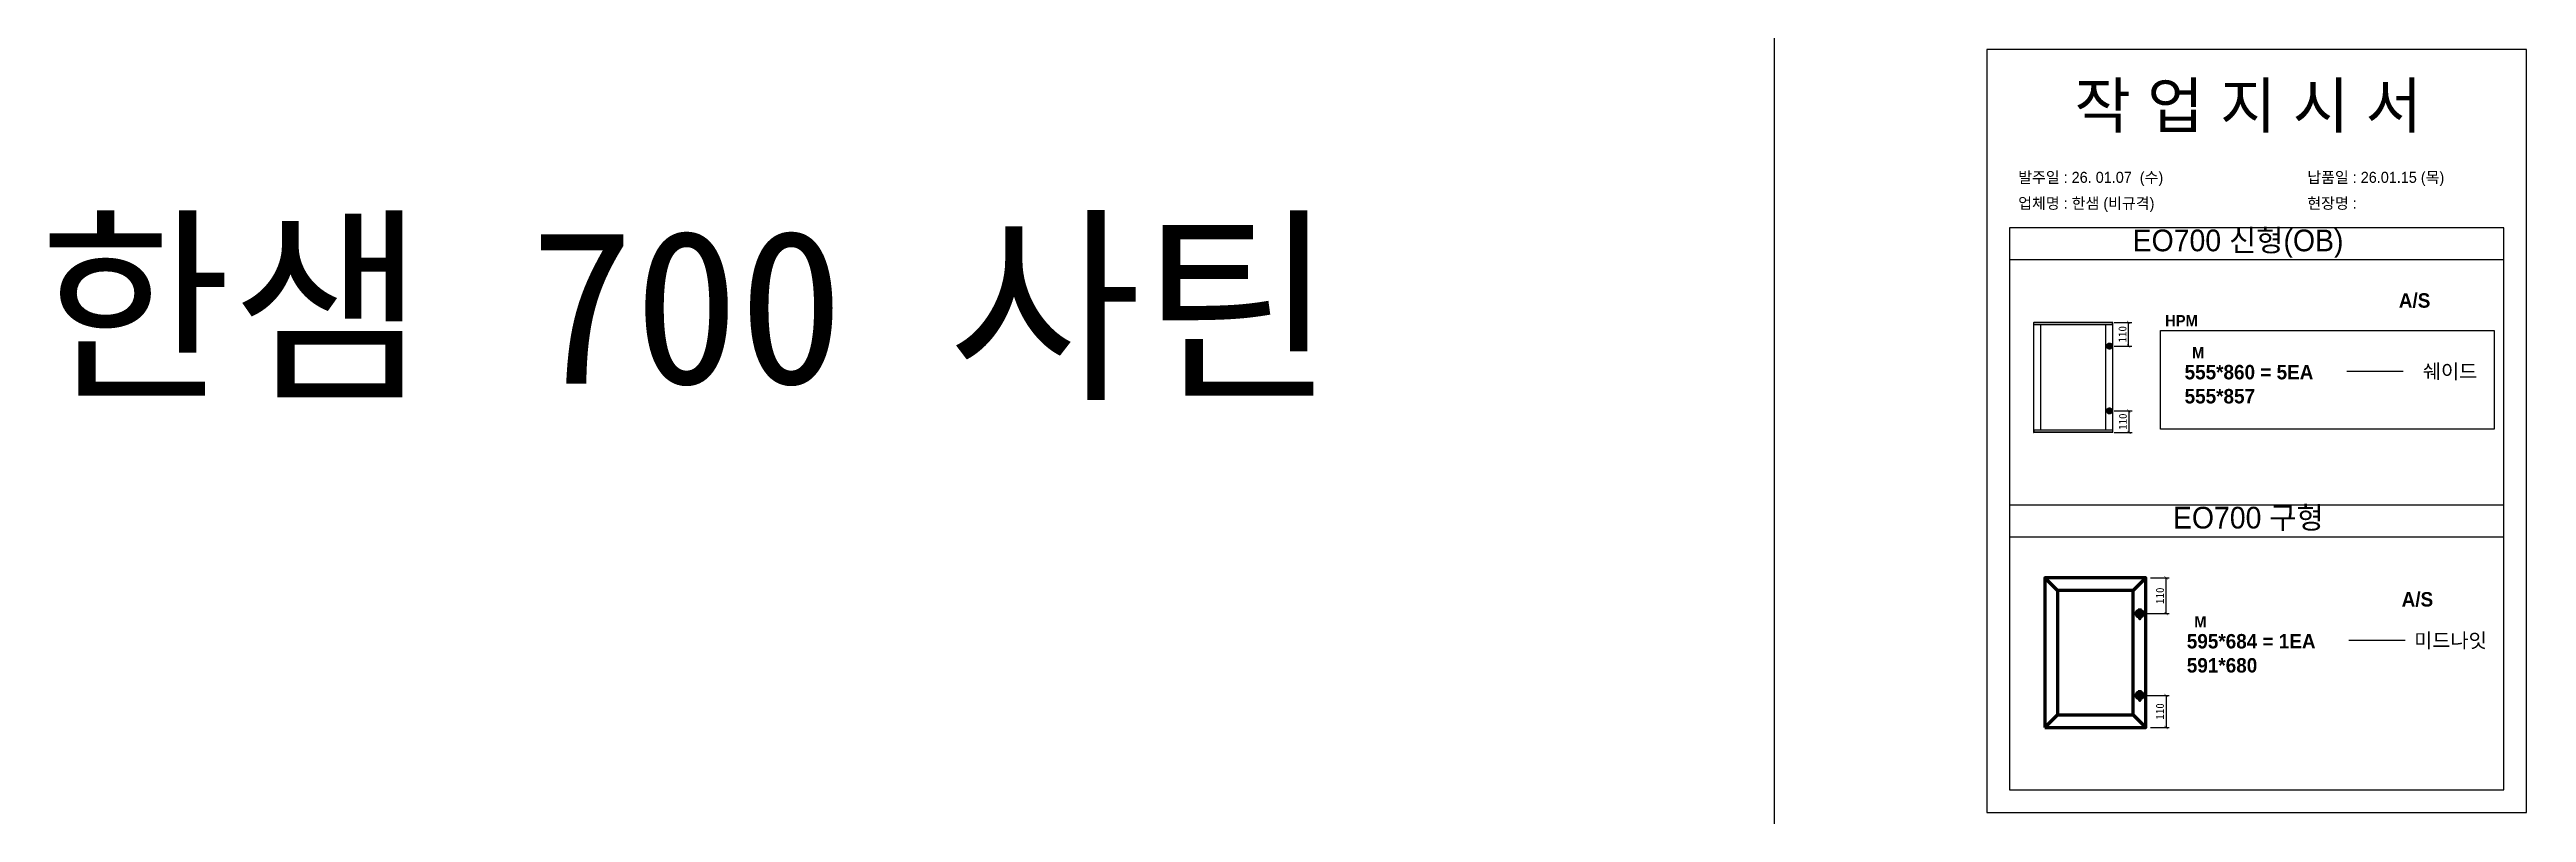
# Model space of a CAD drawing. Header units: millimetres. Extents: x -44117 to 256353, y -2095463 to 65325.
# Drawn here: x 104930 to 112641, y -613899 to -611523 of the extents above; entities that cross this region are included whole.
import ezdxf

# ---------------------------------------------------------------- set-up
doc = ezdxf.new("R2010")
doc.units = ezdxf.units.MM
doc.header["$LTSCALE"] = 10
doc.layers.add('Layer1', color=7, linetype='Continuous', lineweight=70)
doc.styles.add('MtX_Gulim', font='')
doc.styles.get('MtX_Gulim').set_extended_font_data('Gulim', bold=True)
doc.dimstyles.new('ISO-25', dxfattribs={"dimtxt": 2.5, "dimasz": 2.5, "dimexe": 1, "dimexo": 1, "dimtad": 1, "dimtxsty": 'Standard', "dimblk": 'ARCHTICK', "dimcen": 2.5, "dimadec": 0, "dimazin": 0, "dimtfac": 1, "dimtmove": 0, "dimatfit": 3, "dimfxl": 0, "dimarcsym": 0})

msp = doc.modelspace()

# ---------------------------------------------------------------- texts
at = {"linetype": 'Continuous', "style": 'MtX_Gulim'}
for s, height, p in [('HPM', 35.049344, (111516.22396, -612384.48354)), ('M', 35.04934, (111600.12064, -612484.20293)), ('M', 35.04934, (111607.01937, -613322.28381))]:
    msp.add_text(s, height=height, dxfattribs=at).set_placement(p)
at = {"attachment_point": 1}
for s, width, gutter_width, heights, insert, char_height in [('{\\fGulim|b0|i0|c129|p50;작 업 지 시 서}', 3307.3198183, 12.5, [-155.84554], (111234.08196, -611626.71047), 140), ('\\pt11;{\\fGulim|b0|i0|c129|p50;발주일 : 26. 01.07  (수)}', 3307.3198183, 12.5, [34.50412], (111058.87261, -611903.43089), 34.3), ('{\\fGulim|b0|i0|c129|p50;납품일 : 26.01.15 (목)}', 3307.3198183, 12.5, [35.09023], (111958.85059, -611903.43089), 34.3), ('{\\fGulim|b0|i0|c129|p50;업체명 : 한샘 (비규격)}', 3307.3198183, 12.5, [36.11279], (111058.87261, -611984.08707), 34.3), ('{\\fGulim|b0|i0|c129|p50;현장명 : }', 3307.3198183, 12.5, [-38.2735], (111958.85059, -611984.08707), 34.3), ('{\\f굴림|b0|i0|c129|p50;한샘} 700 {\\f굴림|b0|i0|c129|p50;사틴}', 5072.1082947, 2395.6482, [-533.35869], (104895.62473, -612083.92872), 479.1296392), ('{\\fGulim|b0|i0|c129|p50;EO700 신형(OB)}', 1597.0710432, 6.03612, [-85.06834], (111415.25772, -612083.24639), 67.6045736), ('{\\f굴림|b1|i0|c129|p50;555*860 = 5EA^J\\C1;555*857}', 13607.1496112, 175, [-121.25], (111576.89348, -612504.73048), 45), ('{\\f굴림|b1|i0|c129|p50;쉐이드}', 13607.1496112, 175, [-50], (112318.55625, -612502.41072), 45), ('{\\fGulim|b0|i0|c129|p50;EO700 구형}', 1597.0710432, 6.03612, [-75.43626], (111540.76657, -612946.64712), 67.6045736), ('{\\f굴림|b1|i0|c129|p50;595*684 = 1EA^J\\C1;591*680}', 13607.1496112, 175, [-121.36905], (111583.79221, -613342.81136), 45), ('{\\f굴림|b1|i0|c129|p50;미드나잇}', 13607.1496112, 175, [-50.17857], (112291.71498, -613340.4916), 45)]:
    msp.add_mtext_dynamic_manual_height_columns(s, width=width, gutter_width=gutter_width, heights=heights, dxfattribs=dict(at, insert=insert, char_height=char_height))
at = {"color": 1, "char_height": 45, "attachment_point": 1}
for insert in [(112243.89939, -612281.53675), (112252.7206, -613212.24035)]:
    msp.add_mtext_dynamic_manual_height_columns('{\\f굴림|b1|i0|c129|p50;A/S}', width=13607.1496112, gutter_width=175, heights=[-54.34524], dxfattribs=dict(at, insert=insert))

# ---------------------------------------------------------------- blocks, each defined once
blk = doc.blocks.new('_ArchTick')
at = {"color": 0, "linetype": 'ByBlock', "const_width": 0.15}
blk.add_lwpolyline([(-0.5, -0.5), (0.5, 0.5)], dxfattribs=at)
blk = doc.blocks.new('*D4389')
at = {"color": 0, "lineweight": -2}
for p, q in [((111357.8, -612372.5), (111412.4, -612372.5)), ((111402.4, -612446.1), (111402.4, -612372.5)), ((111357.8, -612446.1), (111412.4, -612446.1))]:
    blk.add_line(p, q, dxfattribs=at)
at = {"layer": 'Defpoints', "color": 0}
for p in [(111342.8, -612372.5), (111402.4, -612372.5), (111342.8, -612446.1)]:
    blk.add_point(p, dxfattribs=at)
at = {"color": 0, "lineweight": -2, "xscale": 10, "yscale": 10, "zscale": 10}
for p, rotation in [((111402.4, -612372.5), 90), ((111402.4, -612446.1), 270)]:
    blk.add_blockref('_ArchTick', p, dxfattribs=dict(at, rotation=rotation))
at = {"color": 0, "insert": (111383.6, -612409.3), "char_height": 25, "attachment_point": 5, "rotation": 90}
blk.add_mtext('110', dxfattribs=at)
blk = doc.blocks.new('*D4390')
at = {"color": 0, "lineweight": -2}
for p, q in [((111357.8, -612648), (111413.3, -612648)), ((111403.3, -612648), (111403.3, -612714.9)), ((111357.8, -612714.9), (111413.3, -612714.9))]:
    blk.add_line(p, q, dxfattribs=at)
at = {"layer": 'Defpoints', "color": 0}
for p in [(111342.8, -612648), (111342.8, -612714.9), (111403.3, -612714.9)]:
    blk.add_point(p, dxfattribs=at)
at = {"color": 0, "lineweight": -2, "xscale": 10, "yscale": 10, "zscale": 10}
for p, rotation in [((111403.3, -612648), 90), ((111403.3, -612714.9), 270)]:
    blk.add_blockref('_ArchTick', p, dxfattribs=dict(at, rotation=rotation))
at = {"color": 0, "insert": (111384.6, -612681.5), "char_height": 25, "attachment_point": 5, "rotation": 90}
blk.add_mtext('110', dxfattribs=at)
blk = doc.blocks.new('*D4391')
at = {"color": 0, "lineweight": -2}
for p, q in [((111470.9, -613167.8), (111529.1, -613167.8)), ((111519.1, -613279.1), (111519.1, -613167.8)), ((111452.2, -613279.1), (111529.1, -613279.1))]:
    blk.add_line(p, q, dxfattribs=at)
at = {"layer": 'Defpoints', "color": 0}
for p in [(111455.9, -613167.8), (111519.1, -613167.8), (111437.2, -613279.1)]:
    blk.add_point(p, dxfattribs=at)
at = {"color": 0, "lineweight": -2, "xscale": 10, "yscale": 10, "zscale": 10}
for p, rotation in [((111519.1, -613167.8), 90), ((111519.1, -613279.1), 270)]:
    blk.add_blockref('_ArchTick', p, dxfattribs=dict(at, rotation=rotation))
at = {"color": 0, "insert": (111500.3, -613223.5), "char_height": 25, "attachment_point": 5, "rotation": 90}
blk.add_mtext('110', dxfattribs=at)
blk = doc.blocks.new('*D4392')
at = {"color": 0, "lineweight": -2}
for p, q in [((111452.2, -613534), (111529.1, -613534)), ((111519.1, -613534), (111519.1, -613633.7)), ((111470.9, -613633.7), (111529.1, -613633.7))]:
    blk.add_line(p, q, dxfattribs=at)
at = {"layer": 'Defpoints', "color": 0}
for p in [(111437.2, -613534), (111455.9, -613633.7), (111519.1, -613633.7)]:
    blk.add_point(p, dxfattribs=at)
at = {"color": 0, "lineweight": -2, "xscale": 10, "yscale": 10, "zscale": 10}
for p, rotation in [((111519.1, -613534), 90), ((111519.1, -613633.7), 270)]:
    blk.add_blockref('_ArchTick', p, dxfattribs=dict(at, rotation=rotation))
at = {"color": 0, "insert": (111500.3, -613583.9), "char_height": 25, "attachment_point": 5, "rotation": 90}
blk.add_mtext('110', dxfattribs=at)

# ---------------------------------------------------------------- dimensions: what is measured, and where the dimension line sits
for base, p1, p2, picture, middle in [((111402.37733, -612372.52469), (111342.76356, -612446.14117), (111342.76356, -612372.52469), '*D4389', (111383.62733, -612409.33293)), ((111403.3308, -612714.90351), (111342.76356, -612648.01913), (111342.76356, -612714.90351), '*D4390', (111384.5808, -612681.46132)), ((111519.07223, -613167.77511), (111437.24294, -613279.14145), (111455.86225, -613167.77511), '*D4391', (111500.32223, -613223.45828)), ((111519.07223, -613633.69832), (111437.24294, -613534.00761), (111455.86225, -613633.69832), '*D4392', (111500.32223, -613583.85296))]:
    dim = msp.add_linear_dim(base=base, p1=p1, p2=p2, angle=90, text='110', dimstyle='ISO-25', override={"dimscale": 10, "dimasz": 1, "dimexo": 1.5, "dimtxsty": 'Standard'})
    dim.commit()
    dim.dimension.update_dxf_attribs({"geometry": picture, "text_midpoint": middle})

# ---------------------------------------------------------------- linework, layer by layer
for p, q in [((112571.27536, -612077.71768), (111031.27536, -612077.71768)), ((112571.27536, -612177.71768), (111031.27536, -612177.71768)), ((111106.9009, -612372.77065), (111106.9009, -612714.65754)), ((111353.40154, -612373.21338), (111106.9009, -612373.21338)), ((111353.40154, -612379.90354), (111106.9009, -612379.90354)), ((111353.15558, -612372.52469), (111107.14686, -612372.52469)), ((111128.7915, -612379.41162), (111128.7915, -612707.52465)), ((111331.26498, -612707.52465), (111331.26498, -612379.90354)), ((111352.17173, -612379.90354), (111352.17173, -612372.52469)), ((111353.40154, -612714.65754), (111353.40154, -612372.77065)), ((112256.98351, -612524.84456), (112081.80592, -612524.84456)), ((111353.40154, -612707.52465), (111106.9009, -612707.52465)), ((111353.40154, -612714.21482), (111106.9009, -612714.21482)), ((111353.15558, -612714.90351), (111107.14686, -612714.90351)), ((111108.13071, -612714.90351), (111108.13071, -612707.52465)), ((111352.17173, -612707.52465), (111352.17173, -612714.90351)), ((112571.27536, -612941.11841), (111031.27536, -612941.11841)), ((112571.27536, -613041.11841), (111031.27536, -613041.11841)), ((112263.88224, -613362.92544), (112088.70464, -613362.92544))]:
    msp.add_line(p, q)
at = {"color": 1}
for p in [(110300.49669, 21924.9366), (110300.49669, 14161.07811), (110300.49669, 18584.38997), (110300.49669, 10820.53148), (110300.49669, 18627.87121), (110300.49669, 10864.01272), (110300.49669, 15287.32457), (110300.49669, 7523.46608), (110300.49669, 3746.75115), (110300.49669, 21924.9366), (110300.49669, 14161.07811), (110300.49669, 18584.38997), (110300.49669, 10820.53148), (110300.49669, 18627.87121), (110300.49669, 10864.01272), (110300.49669, 15287.32457), (110300.49669, 7523.46608), (110300.49669, 3746.75115), (110300.49669, 21924.9366), (110300.49669, 14161.07811), (110300.49669, 18584.38997), (110300.49669, 10820.53148), (110300.49669, 18627.87121), (110300.49669, 10864.01272), (110300.49669, 15287.32457), (110300.49669, 7523.46608), (110300.49669, 3746.75115), (110300.49669, 21924.9366), (110300.49669, 14161.07811), (110300.49669, 18584.38997), (110300.49669, 10820.53148), (110300.49669, 18627.87121), (110300.49669, 10864.01272), (110300.49669, 15287.32457), (110300.49669, 7523.46608), (110300.49669, 3746.75115), (110300.49669, 21924.9366), (110300.49669, 14161.07811), (110300.49669, 18584.38997), (110300.49669, 10820.53148), (110300.49669, 18627.87121), (110300.49669, 10864.01272), (110300.49669, 15287.32457), (110300.49669, 7523.46608), (110300.49669, 3746.75115), (110300.49669, 21924.9366), (110300.49669, 14161.07811), (110300.49669, 18584.38997), (110300.49669, 10820.53148), (110300.49669, 18627.87121), (110300.49669, 10864.01272), (110300.49669, 15287.32457), (110300.49669, 7523.46608), (110300.49669, 3746.75115), (110300.49669, 21924.9366), (110300.49669, 14161.07811), (110300.49669, 18584.38997), (110300.49669, 10820.53148), (110300.49669, 18627.87121), (110300.49669, 10864.01272), (110300.49669, 15287.32457), (110300.49669, 7523.46608), (110300.49669, 3746.75115), (110300.49669, 21924.9366), (110300.49669, 14161.07811), (110300.49669, 18584.38997), (110300.49669, 10820.53148), (110300.49669, 18627.87121), (110300.49669, 10864.01272), (110300.49669, 15287.32457), (110300.49669, 7523.46608), (110300.49669, 3746.75115), (110300.49669, 21924.9366), (110300.49669, 14161.07811), (110300.49669, 18584.38997), (110300.49669, 10820.53148), (110300.49669, 18627.87121), (110300.49669, 10864.01272), (110300.49669, 15287.32457), (110300.49669, 7523.46608), (110300.49669, 3746.75115), (110300.49669, 21924.9366), (110300.49669, 14161.07811), (110300.49669, 18584.38997), (110300.49669, 10820.53148), (110300.49669, 18627.87121), (110300.49669, 10864.01272), (110300.49669, 15287.32457), (110300.49669, 7523.46608), (110300.49669, 3746.75115), (110300.49669, 12702.87182), (110300.49669, 4939.01333), (110300.49669, 9362.32519), (110300.49669, 1598.4667), (110300.49669, 9405.80642), (110300.49669, 1641.94794), (110300.49669, 6065.25979), (110300.49669, -1698.5987), (110300.49669, -5475.31363), (110300.49669, 12702.87182), (110300.49669, 4939.01333), (110300.49669, 9362.32519), (110300.49669, 1598.4667), (110300.49669, 9405.80642), (110300.49669, 1641.94794), (110300.49669, 6065.25979), (110300.49669, -1698.5987), (110300.49669, -5475.31363), (110300.49669, 12702.87182), (110300.49669, 4939.01333), (110300.49669, 9362.32519), (110300.49669, 1598.4667), (110300.49669, 9405.80642), (110300.49669, 1641.94794), (110300.49669, 6065.25979), (110300.49669, -1698.5987), (110300.49669, -5475.31363), (110300.49669, 12702.87182), (110300.49669, 4939.01333), (110300.49669, 9362.32519), (110300.49669, 1598.4667), (110300.49669, 9405.80642), (110300.49669, 1641.94794), (110300.49669, 6065.25979), (110300.49669, -1698.5987), (110300.49669, -5475.31363), (110300.49669, 12702.87182), (110300.49669, 4939.01333), (110300.49669, 9362.32519), (110300.49669, 1598.4667), (110300.49669, 9405.80642), (110300.49669, 1641.94794), (110300.49669, 6065.25979), (110300.49669, -1698.5987), (110300.49669, -5475.31363)]:
    msp.add_xline(p, (0, 1), dxfattribs=at)
for points in [[(110961.27536, -613898.54796), (112641.27536, -613898.54796), (112641.27536, -611522.54796), (110961.27536, -611522.54796)], [(111501.59172, -612397.42681), (112540.29008, -612397.42681), (112540.29008, -612705.02526), (111501.59172, -612705.02526)]]:
    msp.add_lwpolyline(points, close=True)
msp.add_lwpolyline([(111031.27536, -612077.71768), (111031.27536, -613828.54796), (112571.27536, -613828.54796), (112571.27536, -612077.71768)])
for centre, start, end in [((111353.15558, -612372.77065), 0, 90), ((111107.14686, -612714.65755), 180, 270), ((111353.15558, -612714.65755), 270, 0)]:
    msp.add_arc(centre, 0.24596, start, end)
at = {"layer": 'Layer1'}
for p, q in [((111342.76356, -612437.07597), (111342.76356, -612455.20637)), ((111342.76356, -612657.08433), (111342.76356, -612638.95393)), ((111181.16525, -613207.01754), (111141.92283, -613167.77511)), ((111416.61982, -613207.01754), (111455.86225, -613167.77511)), ((111420.93139, -613279.14145), (111453.5545, -613279.14145)), ((111420.93139, -613534.00761), (111453.5545, -613534.00761)), ((111141.92283, -613633.69832), (111181.16525, -613594.45589)), ((111455.86225, -613633.69832), (111416.61982, -613594.45589)), ((111416.61982, -613594.45589), (111455.86225, -613633.69832))]:
    msp.add_line(p, q, dxfattribs=at)
for points in [[(111351.82876, -612446.14117), (111333.69836, -612446.14117)], [(111351.82876, -612648.01913), (111333.69836, -612648.01913)], [(111141.92283, -613633.69832), (111455.86225, -613633.69832), (111455.86225, -613167.77511), (111141.92283, -613167.77511)], [(111181.16525, -613594.45589), (111416.61982, -613594.45589), (111416.61982, -613207.01754), (111181.16525, -613207.01754)], [(111437.24294, -613262.8299), (111437.24294, -613295.45301)], [(111437.24294, -613517.69605), (111437.24294, -613550.31916)]]:
    msp.add_lwpolyline(points, close=True, dxfattribs=at)
for centre, radius in [((111342.76356, -612446.14117), 6.04347), ((111342.76356, -612648.01913), 6.04347), ((111437.24294, -613279.14145), 10.87437), ((111437.24294, -613534.00761), 10.87437)]:
    msp.add_circle(centre, radius, dxfattribs=at)

msp.set_redraw_order([(e.dxf.handle, doc.entitydb.next_handle()) for e in msp.query("TEXT MTEXT ATTDEF DIMENSION ARC_DIMENSION")])  # texts and dimensions are drawn at this point

doc.saveas('drawing.dxf')
